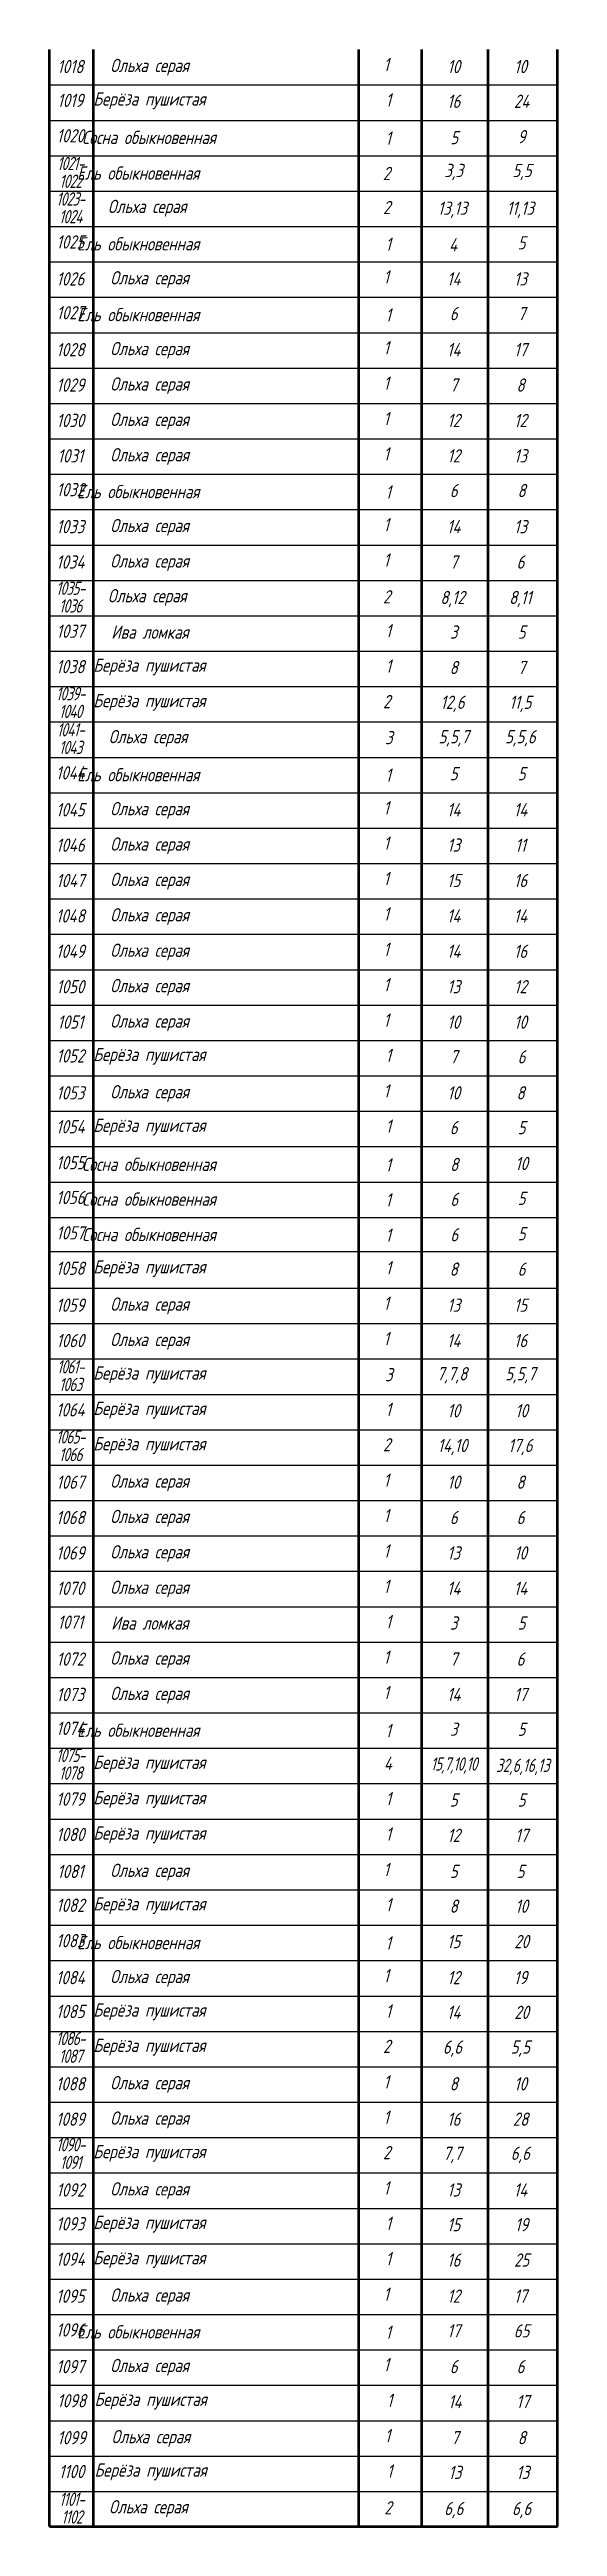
# Model space of a CAD drawing. Header units: metres. Extents: x 23128 to 34628, y -678634 to 13070.
# Drawn here: x 23128 to 34628, y -481855 to -425864 of the extents above; entities that cross this region are included whole.
import ezdxf

# ---------------------------------------------------------------- set-up
doc = ezdxf.new("R2010")
doc.units = ezdxf.units.M
for name, color, linetype, lineweight in [('Лиственные', 160, 'Continuous', 30), ('ТАБЛИЦА 50', 51, 'Continuous', 50), ('текст 300', 7, 'Continuous', 30), ('Хвойные', 80, 'Continuous', 30)]:
    doc.layers.add(name, color=color, linetype=linetype, lineweight=lineweight)
doc.layers.add('ТАБЛИЦА', color=18, linetype='Continuous', true_color=0x000000)
doc.styles.add('NF_VGP_3.0', font='cs_gost2304.shx', dxfattribs={"oblique": 15, "height": 300})

msp = doc.modelspace()

# ---------------------------------------------------------------- texts
at = {"layer": 'Лиственные', "lineweight": 30, "transparency": 33554687, "char_height": 300, "attachment_point": 5, "style": 'NF_VGP_3.0'}
for s, insert, width in [('Ольха серая', (25395, -426264), 6349.98), ('\\pxqj;Берёза пушистая', (25989, -427021), 3736), ('Ольха серая', (25341, -429451), 6349.98), ('Ольха серая', (25395, -431064), 6349.98), ('Ольха серая', (25395, -432664), 6349.98), ('Ольха серая', (25395, -433464), 6349.98), ('Ольха серая', (25395, -434264), 6349.98), ('Ольха серая', (25395, -435064), 6349.98), ('Ольха серая', (25395, -436664), 6349.98), ('Ольха серая', (25395, -437464), 6349.98), ('Ольха серая', (25341, -438251), 6349.98), ('Ива ломкая', (25402, -439033), 6349.98), ('\\pxqj;Берёза пушистая', (25989, -439821), 3736), ('\\pxqj;Берёза пушистая', (25989, -440621), 3736), ('Ольха серая', (25361, -441435), 6349.98), ('Ольха серая', (25395, -443064), 6349.98), ('Ольха серая', (25395, -443864), 6349.98), ('Ольха серая', (25395, -444664), 6349.98), ('Ольха серая', (25395, -445464), 6349.98), ('Ольха серая', (25395, -446264), 6349.98), ('Ольха серая', (25395, -447064), 6349.98), ('Ольха серая', (25395, -447864), 6349.98), ('\\pxqj;Берёза пушистая', (25989, -448621), 3736), ('Ольха серая', (25395, -449464), 6349.98), ('\\pxqj;Берёза пушистая', (25989, -450221), 3736), ('\\pxqj;Берёза пушистая', (25989, -453421), 3736), ('Ольха серая', (25395, -454264), 6349.98), ('Ольха серая', (25395, -455064), 6349.98), ('\\pxqj;Берёза пушистая', (25989, -455821), 3736), ('\\pxqj;Берёза пушистая', (25989, -456621), 3736), ('\\pxqj;Берёза пушистая', (25989, -457421), 3736), ('Ольха серая', (25395, -458264), 6349.98), ('Ольха серая', (25395, -459064), 6349.98), ('Ольха серая', (25395, -459864), 6349.98), ('Ольха серая', (25395, -460664), 6349.98), ('Ива ломкая', (25402, -461433), 6349.98), ('Ольха серая', (25395, -462264), 6349.98), ('Ольха серая', (25395, -463064), 6349.98), ('\\pxqj;Берёза пушистая', (25989, -464621), 3736), ('\\pxqj;Берёза пушистая', (25989, -465421), 3736), ('\\pxqj;Берёза пушистая', (25989, -466221), 3736), ('Ольха серая', (25395, -467064), 6349.98), ('\\pxqj;Берёза пушистая', (25989, -467821), 3736), ('Ольха серая', (25395, -469464), 6349.98), ('\\pxqj;Берёза пушистая', (25989, -470221), 3736), ('\\pxqj;Берёза пушистая', (25989, -471021), 3736), ('Ольха серая', (25395, -471864), 6349.98), ('Ольха серая', (25395, -472664), 6349.98), ('\\pxqj;Берёза пушистая', (25989, -473421), 3736), ('Ольха серая', (25395, -474264), 6349.98), ('\\pxqj;Берёза пушистая', (25989, -475021), 3736), ('\\pxqj;Берёза пушистая', (25989, -475821), 3736), ('Ольха серая', (25395, -476664), 6349.98), ('Ольха серая', (25395, -478257), 6349.98), ('\\pxqj;Берёза пушистая', (26017, -479021), 3736), ('Ольха серая', (25423, -479864), 6349.98), ('\\pxqj;Берёза пушистая', (26017, -480621), 3736), ('Ольха серая', (25369, -481451), 6349.98)]:
    msp.add_mtext(s, dxfattribs=dict(at, insert=insert, width=width))
at = {"layer": 'Лиственные', "color": 5, "char_height": 300, "attachment_point": 1, "style": 'NF_VGP_3.0'}
for s, insert, width in [('1', (30690, -426053), 156.16), ('1', (30738, -426853), 156.16), ('2', (30678, -429284), 243.91), ('1', (30690, -430853), 156.16), ('1', (30690, -432453), 156.16), ('1', (30690, -433253), 156.16), ('1', (30690, -434053), 156.16), ('1', (30690, -434853), 156.16), ('1', (30690, -436453), 156.16), ('1', (30690, -437253), 156.16), ('2', (30678, -438084), 243.91), ('1', (30738, -438853), 156.16), ('1', (30738, -439653), 156.16), ('2', (30678, -440453), 243.91), ('3', (30725, -441267), 232.3), ('1', (30690, -442853), 156.16), ('1', (30690, -443653), 156.16), ('1', (30690, -444453), 156.16), ('1', (30690, -445253), 156.16), ('1', (30690, -446053), 156.16), ('1', (30690, -446853), 156.16), ('1', (30690, -447653), 156.16), ('1', (30738, -448453), 156.16), ('1', (30690, -449253), 156.16), ('1', (30738, -450053), 156.16), ('1', (30738, -453253), 156.16), ('1', (30690, -454053), 156.16), ('1', (30690, -454853), 156.16), ('3', (30725, -455667), 232.3), ('1', (30738, -456453), 156.16), ('2', (30678, -457253), 243.91), ('1', (30690, -458053), 156.16), ('1', (30690, -458853), 156.16), ('1', (30690, -459653), 156.16), ('1', (30690, -460453), 156.16), ('1', (30738, -461253), 156.16), ('1', (30690, -462053), 156.16), ('1', (30690, -462853), 156.16), ('4', (30698, -464453), 239.07), ('1', (30738, -465253), 156.16), ('1', (30738, -466053), 156.16), ('1', (30690, -466853), 156.16), ('1', (30738, -467653), 156.16), ('1', (30690, -469253), 156.16), ('1', (30738, -470053), 156.16), ('2', (30678, -470853), 243.91), ('1', (30690, -471653), 156.16), ('1', (30690, -472453), 156.16), ('2', (30678, -473253), 243.91), ('1', (30690, -474053), 156.16), ('1', (30738, -474853), 156.16), ('1', (30738, -475653), 156.16), ('1', (30690, -476453), 156.16), ('1', (30690, -478046), 156.16), ('1', (30766, -478853), 156.16), ('1', (30718, -479653), 156.16), ('1', (30766, -480453), 156.16), ('2', (30706, -481284), 243.91)]:
    msp.add_mtext(s, dxfattribs=dict(at, insert=insert, width=width))
at = {"layer": 'текст 300', "color": 7, "transparency": 33554687, "char_height": 300, "attachment_point": 5, "style": 'NF_VGP_3.0'}
for s, insert, width in [('{\\C256;1018}', (23600, -426248), 1000.06), ('{\\C256;1019}', (23600, -427013), 1000), ('{\\C256;1020}', (23600, -427813), 1000), ('{\\C256;1025}', (23600, -430213), 1000), ('{\\C256;1026}', (23600, -431048), 1000.06), ('{\\C256;1027}', (23600, -431813), 1000), ('{\\C256;1028}', (23600, -432648), 1000.06), ('{\\C256;1029}', (23600, -433448), 1000.06), ('{\\C256;1030}', (23600, -434248), 1000.06), ('{\\C256;1031}', (23600, -435048), 1000.06), ('{\\C256;1032}', (23600, -435813), 1000), ('{\\C256;1033}', (23600, -436648), 1000.06), ('{\\C256;1034}', (23600, -437448), 1000.06), ('{\\C256;1037}', (23600, -439013), 1000), ('{\\C256;1038}', (23600, -439813), 1000), ('{\\C256;1044}', (23600, -442213), 1000), ('{\\C256;1045}', (23600, -443048), 1000.06), ('{\\C256;1046}', (23600, -443848), 1000.06), ('{\\C256;1047}', (23600, -444648), 1000.06), ('{\\C256;1048}', (23600, -445448), 1000.06), ('{\\C256;1049}', (23600, -446248), 1000.06), ('{\\C256;1050}', (23600, -447048), 1000.06), ('{\\C256;1051}', (23600, -447848), 1000.06), ('{\\C256;1052}', (23600, -448613), 1000), ('{\\C256;1053}', (23600, -449448), 1000.06), ('{\\C256;1054}', (23600, -450213), 1000), ('{\\C256;1055}', (23600, -451026), 1000), ('{\\C256;1056}', (23600, -451813), 1000), ('{\\C256;1057}', (23600, -452613), 1000), ('{\\C256;1058}', (23600, -453413), 1000), ('{\\C256;1059}', (23600, -454248), 1000.06), ('{\\C256;1060}', (23600, -455048), 1000.06), ('{\\C256;1064}', (23600, -456613), 1000), ('{\\C256;1067}', (23600, -458248), 1000.06), ('{\\C256;1068}', (23600, -459048), 1000.06), ('{\\C256;1069}', (23600, -459848), 1000.06), ('{\\C256;1070}', (23600, -460648), 1000.06), ('{\\C256;1071}', (23600, -461413), 1000), ('{\\C256;1072}', (23600, -462248), 1000.06), ('{\\C256;1073}', (23600, -463048), 1000.06), ('{\\C256;1074}', (23600, -463813), 1000), ('{\\C256;1079}', (23600, -465413), 1000), ('{\\C256;1080}', (23600, -466213), 1000), ('{\\C256;1081}', (23600, -467048), 1000.06), ('{\\C256;1082}', (23600, -467813), 1000), ('{\\C256;1083}', (23600, -468613), 1000), ('{\\C256;1084}', (23600, -469448), 1000.06), ('{\\C256;1085}', (23600, -470213), 1000), ('{\\C256;1088}', (23600, -471848), 1000.06), ('{\\C256;1089}', (23600, -472648), 1000.06), ('{\\C256;1092}', (23600, -474248), 1000.06), ('{\\C256;1093}', (23600, -475013), 1000), ('{\\C256;1094}', (23600, -475813), 1000), ('{\\C256;1095}', (23600, -476648), 1000.06), ('{\\C256;1096}', (23600, -477413), 1000), ('{\\C256;1097}', (23600, -478242), 1000.06), ('{\\C256;1098}', (23628, -479013), 1000), ('{\\C256;1099}', (23628, -479848), 1000.06), ('{\\C256;1100}', (23628, -480613), 1000)]:
    msp.add_mtext(s, dxfattribs=dict(at, insert=insert, width=width))
at = {"layer": 'текст 300', "transparency": 33554687, "char_height": 300, "attachment_point": 5, "style": 'NF_VGP_3.0'}
for s, insert, width in [('10', (32278, -426248), 1500), ('10', (33790, -426248), 1620), ('16', (32278, -427033), 1500), ('24', (33814, -427033), 1572.46), ('5', (32289, -427855), 1478.12), ('9', (33814, -427833), 1572.46), ('3,3', (32278, -428633), 1500), ('5,5', (33824, -428633), 1591.94), ('13,13', (32250, -429485), 1500), ('11,13', (33786, -429485), 1572.46), ('4', (32263, -430277), 1427.54), ('5', (33814, -430233), 1572.46), ('14', (32278, -431048), 1500), ('13', (33790, -431048), 1620), ('6', (32278, -431833), 1500), ('7', (33814, -431833), 1572.46), ('14', (32278, -432648), 1500), ('17', (33790, -432648), 1620), ('7', (32278, -433448), 1500), ('8', (33790, -433448), 1620), ('12', (32278, -434248), 1500), ('12', (33790, -434248), 1620), ('12', (32278, -435048), 1500), ('13', (33790, -435048), 1620), ('6', (32278, -435833), 1500), ('8', (33814, -435833), 1572.46), ('14', (32278, -436648), 1500), ('13', (33790, -436648), 1620), ('7', (32278, -437448), 1500), ('6', (33790, -437448), 1620), ('8,12', (32250, -438285), 1500), ('8,11', (33786, -438285), 1572.46), ('3', (32278, -439033), 1500), ('5', (33814, -439033), 1572.46), ('8', (32278, -439833), 1500), ('7', (33814, -439833), 1572.46), ('12,6', (32250, -440654), 1500), ('11,5', (33786, -440654), 1572.46), ('5,5,7', (32278, -441433), 1500), ('5,5,6', (33787, -441433), 1664.4), ('5', (32278, -442233), 1500), ('5', (33814, -442233), 1572.46), ('14', (32278, -443048), 1500), ('14', (33790, -443048), 1620), ('13', (32278, -443848), 1500), ('11', (33790, -443848), 1620), ('15', (32278, -444648), 1500), ('16', (33790, -444648), 1620), ('14', (32278, -445448), 1500), ('14', (33790, -445448), 1620), ('14', (32278, -446248), 1500), ('16', (33790, -446248), 1620), ('13', (32278, -447048), 1500), ('12', (33790, -447048), 1620), ('10', (32278, -447848), 1500), ('10', (33790, -447848), 1620), ('7', (32278, -448633), 1500), ('6', (33814, -448633), 1572.46), ('10', (32278, -449448), 1500), ('8', (33790, -449448), 1620), ('6', (32278, -450233), 1500), ('5', (33814, -450233), 1572.46), ('8', (32289, -451067), 1478.12), ('10', (33814, -451045), 1572.46), ('6', (32289, -451855), 1478.12), ('5', (33814, -451833), 1572.46), ('6', (32289, -452655), 1478.12), ('5', (33814, -452633), 1572.46), ('8', (32278, -453433), 1500), ('6', (33814, -453433), 1572.46), ('13', (32278, -454248), 1500), ('15', (33790, -454248), 1620), ('14', (32278, -455048), 1500), ('16', (33790, -455048), 1620), ('7,7,8', (32241, -455833), 1427.54), ('5,5,7', (33787, -455833), 1664.4), ('10', (32278, -456633), 1500), ('10', (33814, -456633), 1572.46), ('14,10', (32250, -457454), 1500), ('17,6', (33786, -457454), 1572.46), ('10', (32278, -458248), 1500), ('8', (33790, -458248), 1620), ('6', (32278, -459048), 1500), ('6', (33790, -459048), 1620), ('13', (32278, -459848), 1500), ('10', (33790, -459848), 1620), ('14', (32278, -460648), 1500), ('14', (33790, -460648), 1620), ('3', (32278, -461433), 1500), ('5', (33814, -461433), 1572.46), ('7', (32278, -462248), 1500), ('6', (33790, -462248), 1620), ('14', (32278, -463048), 1500), ('17', (33790, -463048), 1620), ('3', (32278, -463833), 1500), ('5', (33814, -463833), 1572.46), ('{\\W0.9;\\T0.9;15,7,10,10}', (32278, -464654), 1500), ('{\\W0.9;32,6,16,13}', (33842, -464685), 1572.46), ('5', (32278, -465433), 1500), ('5', (33814, -465433), 1572.46), ('12', (32278, -466233), 1500), ('17', (33814, -466233), 1572.46), ('5', (32278, -467048), 1500), ('5', (33790, -467048), 1620), ('8', (32278, -467833), 1500), ('10', (33814, -467833), 1572.46), ('15', (32278, -468633), 1500), ('20', (33814, -468633), 1572.46), ('12', (32278, -469448), 1500), ('19', (33790, -469448), 1620), ('14', (32278, -470233), 1500), ('20', (33814, -470233), 1572.46), ('6,6', (32250, -471054), 1500), ('5,5', (33786, -471054), 1572.46), ('8', (32278, -471848), 1500), ('10', (33790, -471848), 1620), ('16', (32278, -472648), 1500), ('28', (33790, -472648), 1620), ('7,7', (32250, -473454), 1500), ('6,6', (33786, -473454), 1572.46), ('13', (32278, -474248), 1500), ('14', (33790, -474248), 1620), ('15', (32278, -475033), 1500), ('19', (33814, -475033), 1572.46), ('16', (32278, -475833), 1500), ('25', (33814, -475833), 1572.46), ('12', (32278, -476648), 1500), ('17', (33790, -476648), 1620), ('17', (32278, -477433), 1500), ('65', (33814, -477433), 1572.46), ('6', (32278, -478242), 1500), ('6', (33790, -478242), 1620), ('14', (32306, -479033), 1500), ('17', (33842, -479033), 1572.46), ('7', (32306, -479848), 1500), ('8', (33818, -479848), 1620), ('13', (32306, -480633), 1500), ('13', (33842, -480633), 1572.46), ('6,6', (32278, -481485), 1500), ('6,6', (33814, -481485), 1572.46)]:
    msp.add_mtext(s, dxfattribs=dict(at, insert=insert, width=width))
at = {"layer": 'текст 300', "color": 7, "transparency": 33554687, "char_height": 300, "attachment_point": 5, "line_spacing_factor": 0.8, "style": 'NF_VGP_3.0'}
for s, insert, width in [('{\\W0.9;\\T0.9;\\C256;1021-\\P1022}', (23600, -428640), 1000), ('{\\W0.9;\\T0.9;\\C256;1023-\\P1024}', (23600, -429441), 1000), ('{\\W0.9;\\T0.9;\\C256;1035-\\P1036}', (23600, -438241), 1000), ('{\\W0.9;\\T0.9;\\C256;1039-\\P1040}', (23600, -440625), 904.92), ('{\\W0.9;\\T0.9;\\C256;1041-\\P1043}', (23600, -441440), 1000), ('{\\W0.9;\\T0.9;\\C256;1061-\\P1063}', (23600, -455840), 1000), ('{\\W0.9;\\T0.9;\\C256;1065-\\P1066}', (23600, -457425), 904.92), ('{\\W0.9;\\T0.9;\\C256;1075-\\P1078}', (23600, -464625), 904.92), ('{\\W0.9;\\T0.9;\\C256;1086-\\P1087}', (23600, -471025), 904.92), ('{\\W0.9;\\T0.9;\\C256;1090-\\P1091}', (23600, -473425), 904.92), ('{\\W0.9;\\T0.9;\\C256;1101-\\P1102}', (23628, -481441), 1000)]:
    msp.add_mtext(s, dxfattribs=dict(at, insert=insert, width=width))
at = {"layer": 'Хвойные', "lineweight": 30, "transparency": 33554687, "char_height": 300, "width": 4584.55, "attachment_point": 5, "style": 'NF_VGP_3.0'}
for s, insert in [('\\pxqj;Сосна обыкновенная', (26159, -427851)), ('\\pxqj;Ель обыкновенная', (26047, -428656)), ('\\pxqj;Ель обыкновенная', (26047, -430256)), ('\\pxqj;Ель обыкновенная', (26047, -431856)), ('\\pxqj;Ель обыкновенная', (26047, -435856)), ('\\pxqj;Ель обыкновенная', (26047, -442256)), ('\\pxqj;Сосна обыкновенная', (26159, -451063)), ('\\pxqj;Сосна обыкновенная', (26159, -451851)), ('\\pxqj;Сосна обыкновенная', (26159, -452651)), ('\\pxqj;Ель обыкновенная', (26047, -463856)), ('\\pxqj;Ель обыкновенная', (26047, -468656)), ('\\pxqj;Ель обыкновенная', (26047, -477456))]:
    msp.add_mtext(s, dxfattribs=dict(at, insert=insert))
at = {"layer": 'Хвойные', "char_height": 300, "attachment_point": 1, "style": 'NF_VGP_3.0'}
for s, insert, width in [('1', (30734, -427715), 156.16), ('2', (30674, -428515), 243.91), ('1', (30734, -430115), 156.16), ('1', (30734, -431715), 156.16), ('1', (30734, -435715), 156.16), ('1', (30734, -442115), 156.16), ('1', (30734, -450928), 156.16), ('1', (30734, -451715), 156.16), ('1', (30734, -452515), 156.16), ('1', (30734, -463715), 156.16), ('1', (30734, -468515), 156.16), ('1', (30734, -477315), 156.16)]:
    msp.add_mtext(s, dxfattribs=dict(at, insert=insert, width=width))

# ---------------------------------------------------------------- linework, layer by layer
at = {"layer": 'ТАБЛИЦА', "color": 0, "transparency": 33554687}
for points in [[(23128, -426664), (34628, -426664)], [(23128, -427464), (34628, -427464)], [(23128, -428264), (34628, -428264)], [(23128, -429064), (34628, -429064)], [(23128, -429864), (34628, -429864)], [(23128, -430664), (34628, -430664)], [(23128, -431464), (34628, -431464)], [(23128, -432264), (34628, -432264)], [(23128, -433064), (34628, -433064)], [(23128, -433864), (34628, -433864)], [(23128, -434664), (34628, -434664)], [(23128, -435464), (34628, -435464)], [(23128, -436264), (34628, -436264)], [(23128, -437064), (34628, -437064)], [(23128, -437864), (34628, -437864)], [(23128, -438664), (34628, -438664)], [(23128, -439464), (34628, -439464)], [(23128, -440264), (34628, -440264)], [(23128, -441064), (34628, -441064)], [(23128, -441864), (34628, -441864)], [(23128, -442664), (34628, -442664)], [(23128, -443464), (34628, -443464)], [(23128, -444264), (34628, -444264)], [(23128, -445064), (34628, -445064)], [(23128, -445864), (34628, -445864)], [(23128, -446664), (34628, -446664)], [(23128, -447464), (34628, -447464)], [(23128, -448264), (34628, -448264)], [(23128, -449064), (34628, -449064)], [(23128, -449864), (34628, -449864)], [(23128, -450664), (34628, -450664)], [(23128, -451464), (34628, -451464)], [(23128, -452264), (34628, -452264)], [(23128, -453033), (34628, -453033)], [(23128, -453864), (34628, -453864)], [(23128, -454664), (34628, -454664)], [(23128, -455464), (34628, -455464)], [(23128, -456264), (34628, -456264)], [(23128, -457064), (34628, -457064)], [(23128, -457864), (34628, -457864)], [(23128, -458664), (34628, -458664)], [(23128, -459464), (34628, -459464)], [(23128, -460264), (34628, -460264)], [(23128, -461064), (34628, -461064)], [(23128, -461864), (34628, -461864)], [(23128, -462664), (34628, -462664)], [(23128, -463464), (34628, -463464)], [(23128, -464264), (34628, -464264)], [(23128, -465064), (34628, -465064)], [(23128, -465864), (34628, -465864)], [(23128, -466664), (34628, -466664)], [(23128, -467464), (34628, -467464)], [(23128, -468264), (34628, -468264)], [(23128, -469064), (34628, -469064)], [(23128, -469864), (34628, -469864)], [(23128, -470664), (34628, -470664)], [(23128, -471464), (34628, -471464)], [(23128, -472264), (34628, -472264)], [(23128, -473064), (34628, -473064)], [(23128, -473864), (34628, -473864)], [(23128, -474664), (34628, -474664)], [(23128, -475464), (34628, -475464)], [(23128, -476264), (34628, -476264)], [(23128, -477064), (34628, -477064)], [(23128, -477864), (34628, -477864)], [(23128, -478664), (34628, -478664)], [(23128, -479464), (34628, -479464)], [(23128, -480264), (34628, -480264)], [(23128, -481064), (34628, -481064)], [(23128, -481854), (34628, -481854)]]:
    msp.add_lwpolyline(points, dxfattribs=at)
at = {"layer": 'ТАБЛИЦА 50', "color": 7, "transparency": 33554687}
for points in [[(23128, -481854), (23128, -425864)], [(24128, -481854), (24128, -425864)], [(30128, -481855), (30128, -425864)], [(30128, -481855), (30128, -425864)], [(31556, -481855), (31556, -425864)], [(31556, -481855), (31556, -425864)], [(33056, -481855), (33056, -425864)], [(33056, -481855), (33056, -425864)], [(34628, -481855), (34628, -425864)], [(34628, -481855), (34628, -425864)], [(23128, -481854), (34628, -481854)]]:
    msp.add_lwpolyline(points, dxfattribs=at)

msp.set_redraw_order([(e.dxf.handle, doc.entitydb.next_handle()) for e in msp.query("TEXT MTEXT ATTDEF DIMENSION ARC_DIMENSION")])  # texts and dimensions are drawn at this point

doc.saveas('drawing.dxf')
